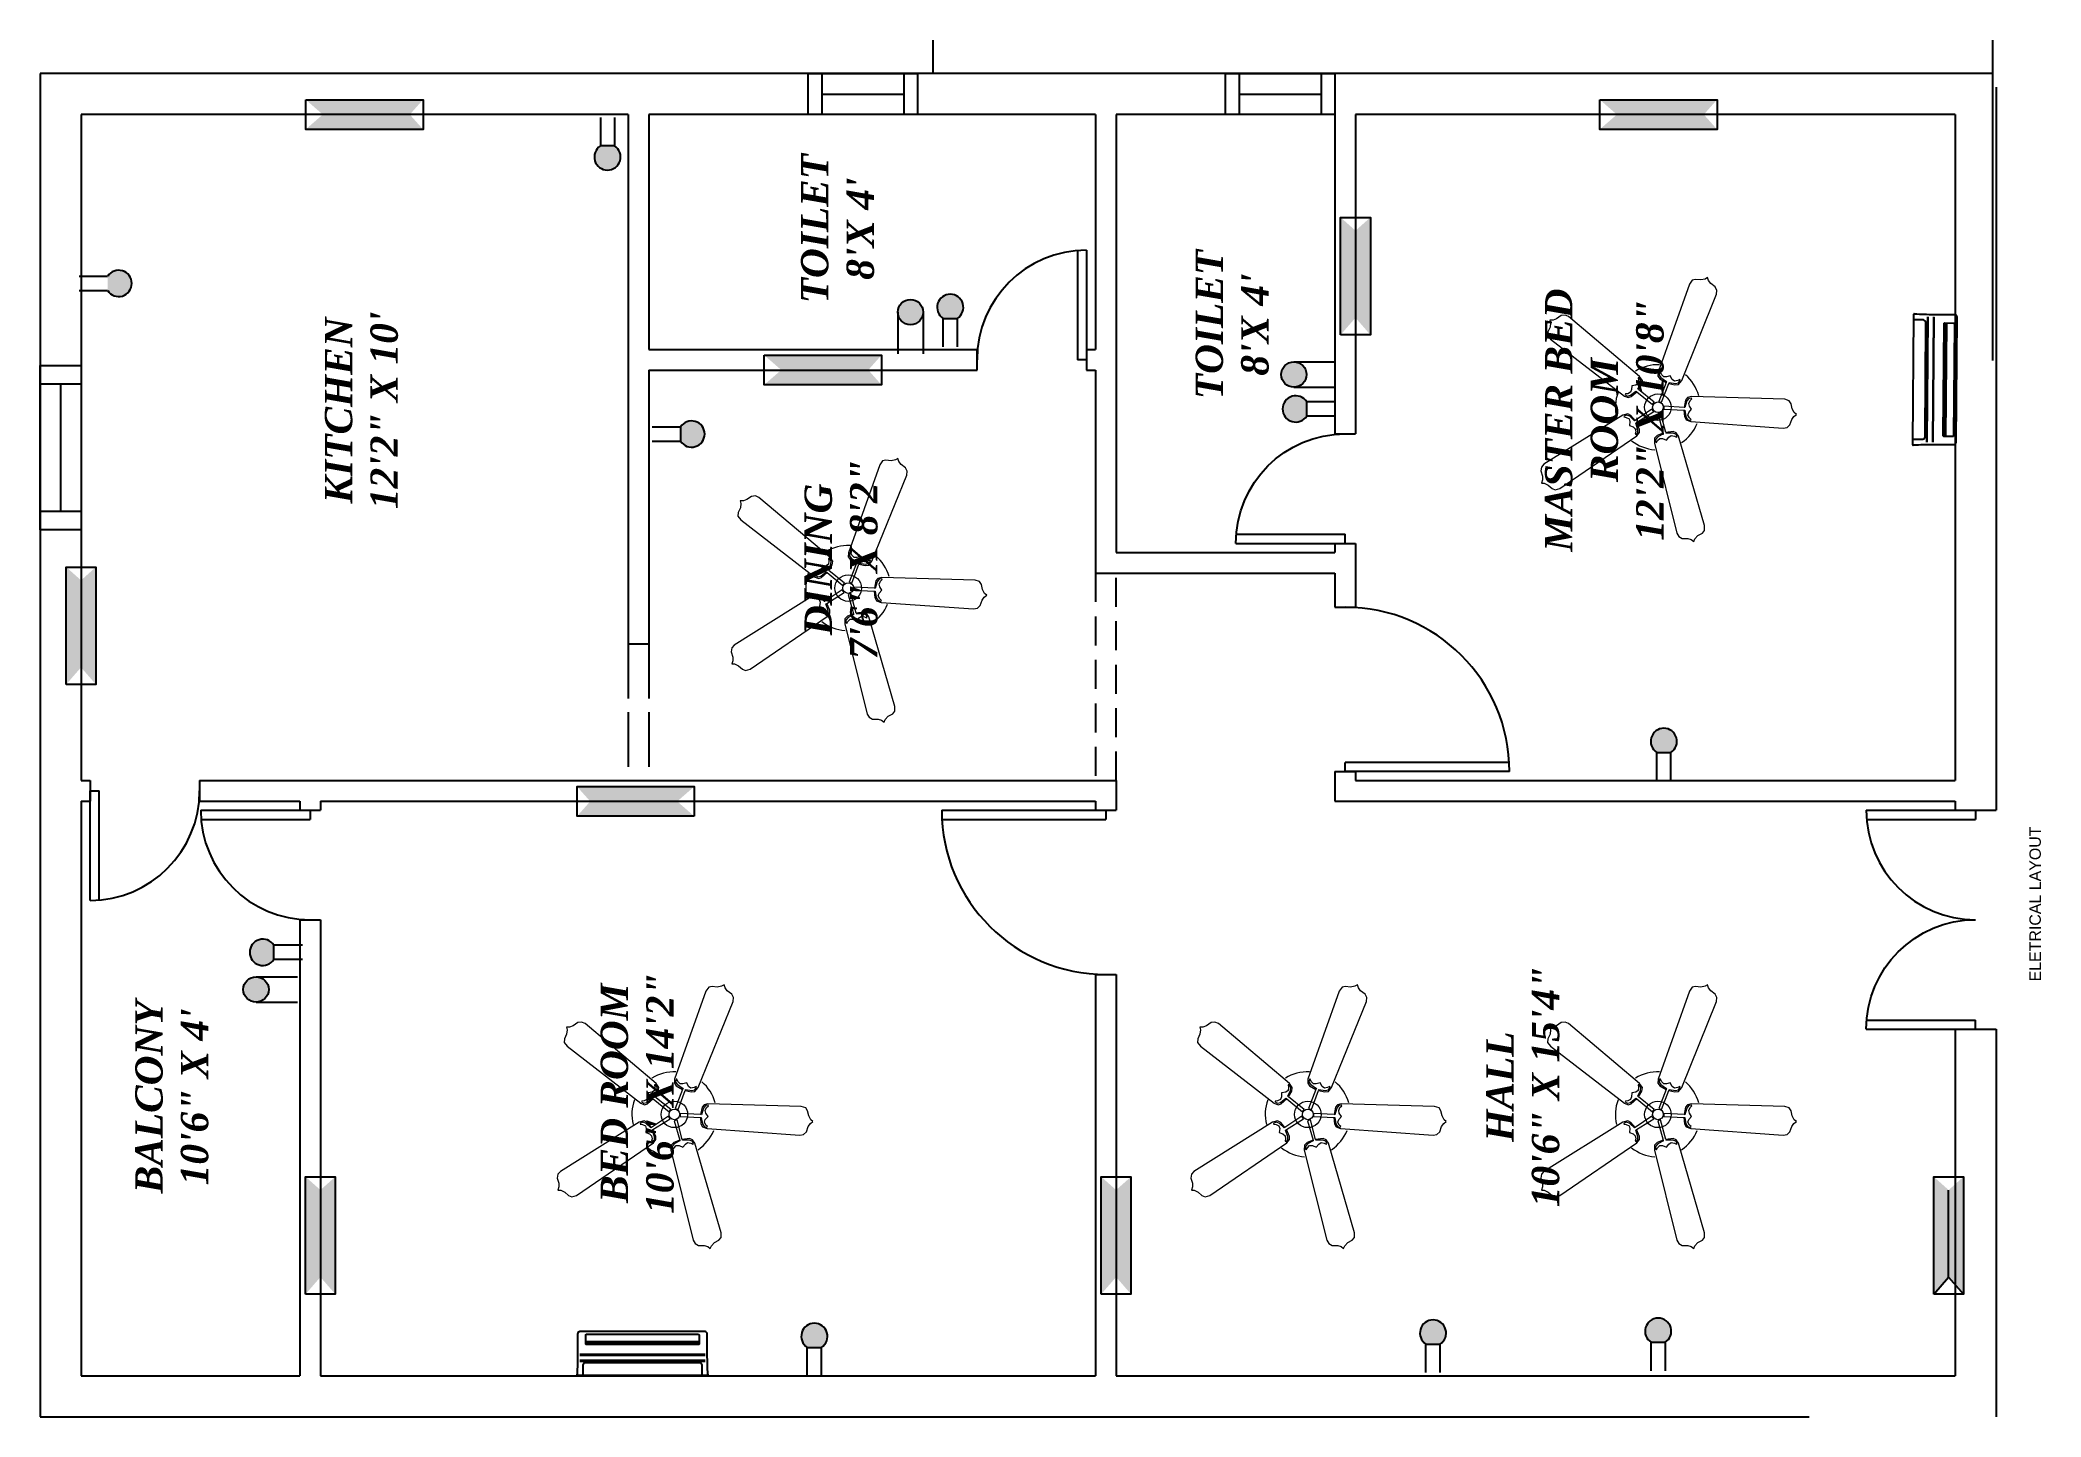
# Model space of a CAD drawing. Header units: millimetres. Extents: x 1844 to 6682, y 1234 to 4565.
# Drawn here: x 5545.4 to 5984.2, y 1262.9 to 1564.7 of the extents above; entities that cross this region are included whole.
import ezdxf

# ---------------------------------------------------------------- set-up
doc = ezdxf.new("R2010")
doc.units = ezdxf.units.MM
doc.linetypes.add('CURTAIN WALL', pattern=[15, 12, -3])
doc.linetypes.add('ELE_WIRE', pattern=[9.525, 6.35, -3.175])
doc.layers.add('2 DIMENSION', color=7, linetype='Continuous', true_color=0xb50810)
for name, color, linetype in [('5 TEXT', 252, 'Continuous'), ('6 WALL', 252, 'Continuous'), ('CIV_DOOR', 2, 'Continuous'), ('CIV_WINDOW', 3, 'Continuous')]:
    doc.layers.add(name, color=color, linetype=linetype)
doc.layers.add('www.cadblocksfree.com', color=7, linetype='Continuous', lineweight=9)
doc.styles.add('MUDASSIR', font='ANTQUABI.TTF', dxfattribs={"height": 18})
doc.styles.get("Standard").update_dxf_attribs({"font": 'arial.ttf'})

msp = doc.modelspace()

# ---------------------------------------------------------------- texts
at = {"insert": (5981.67, 1358.34), "char_height": 2.5, "attachment_point": 1, "rotation": 90}
msp.add_mtext_dynamic_manual_height_columns('ELETRICAL LAYOUT', width=187.077, gutter_width=12.5, heights=[0], dxfattribs=at)
at = {"layer": '5 TEXT', "char_height": 6, "attachment_point": 1, "rotation": 90, "style": 'MUDASSIR'}
for s, insert in [("\\pxqc;{\\fTimes New Roman|b1|i1|c0|p18;TOILET\\P8'X 4'}", (5712.26, 1490.42)), ("\\pxqc;{\\fTimes New Roman|b1|i1|c0|p18;TOILET\\P8'X 4'}", (5798.8, 1469.4)), ('\\pxqc;{\\fTimes New Roman|b1|i1|c0|p18;MASTER BED ROOM\\P12\'2" X 10\'8"}', (5875.43, 1448.46)), ('\\pxqc;{\\fTimes New Roman|b1|i1|c0|p18;KITCHEN\\P12\'2" X 10\'}', (5607.84, 1450.59)), ('\\pxqc;{\\fTimes New Roman|b1|i1|c0|p18;DINING\\P7\'6" X 8\'2"}', (5713.03, 1417.93)), ('\\pxqc;{\\fTimes New Roman|b1|i1|c0|p18;HALL\\P10\'6" X 15\'4"}', (5862.54, 1302.36)), ('\\pxqc;{\\fTimes New Roman|b1|i1|c0|p18;BED ROOM\\P10\'6" X 14\'2"}', (5668.32, 1300.9)), ('\\pxqc;{\\fTimes New Roman|b1|i1|c0|p18;BALCONY\\P10\'6" X 4\'}', (5566.26, 1300.11))]:
    msp.add_mtext_dynamic_manual_height_columns(s, width=65.8519, gutter_width=45, heights=[0], dxfattribs=dict(at, insert=insert))

# ---------------------------------------------------------------- blocks, each defined once
blk = doc.blocks.new('D1')
at = {"layer": 'CIV_DOOR'}
for p, q in [((-2, 0), (-2, -24)), ((0, 0), (0, -24)), ((0, -24), (-2, -24))]:
    blk.add_line(p, q, dxfattribs=at)
blk.add_arc((0, -24), 24, 90, 180, dxfattribs=at)
blk = doc.blocks.new('D2')
at = {"layer": 'CIV_DOOR'}
for p, q in [((-2, 0), (-2, -36)), ((0, 0), (0, -36)), ((0, -36), (-2, -36))]:
    blk.add_line(p, q, dxfattribs=at)
blk.add_arc((0, -36), 36, 90, 180, dxfattribs=at)
blk = doc.blocks.new('W2')
at = {"layer": 'CIV_WINDOW'}
for p, q in [((-4.5, 18), (4.5, 18)), ((-4.5, -18), (-4.5, 18)), ((4.5, 18), (4.5, -18)), ((-4.5, 14), (4.5, 14)), ((0, 14), (0, -14)), ((4.5, -14), (-4.5, -14)), ((4.5, -18), (-4.5, -18))]:
    blk.add_line(p, q, dxfattribs=at)
blk = doc.blocks.new('V1')
at = {"layer": 'CIV_WINDOW'}
for p, q in [((-4.5, 12), (4.5, 12)), ((-4.5, -12), (-4.5, 12)), ((4.5, 9), (-4.5, 9)), ((0, 9), (0, -9)), ((4.5, 12), (4.5, -12)), ((4.5, -9), (-4.5, -9)), ((4.5, -12), (-4.5, -12))]:
    blk.add_line(p, q, dxfattribs=at)
blk = doc.blocks.new('A$C62305F1E')
at = {"layer": 'www.cadblocksfree.com', "linetype": 'ByBlock'}
for p, q in [((318, 1471), (310, 1452)), ((310, 1452), (319, 1424)), ((339, 1494), (318, 1471)), ((350, 1518), (339, 1494)), ((351, 1535), (350, 1518)), ((370, 1529), (351, 1535)), ((392, 1529), (370, 1529)), ((424, 1539), (392, 1529)), ((447, 1535), (424, 1539)), ((464, 1520), (447, 1535)), ((760, 1046), (464, 1520)), ((1217, 1480), (874, 1036)), ((1240, 1498), (1217, 1480)), ((1261, 1496), (1240, 1498)), ((1290, 1483), (1261, 1496)), ((1315, 1480), (1290, 1483)), ((1332, 1484), (1315, 1480)), ((1332, 1465), (1332, 1484)), ((1339, 1444), (1332, 1465)), ((319, 1424), (636, 960)), ((993, 944), (1353, 1372)), ((1359, 1416), (1339, 1444)), ((1353, 1372), (1362, 1393)), ((1362, 1393), (1359, 1416)), ((645, 971), (643, 967)), ((643, 967), (654, 954)), ((659, 968), (645, 971)), ((678, 971), (659, 968)), ((672, 954), (712, 968)), ((689, 984), (678, 971)), ((697, 1006), (689, 984)), ((722, 1003), (697, 1006)), ((712, 968), (713, 964)), ((738, 1008), (722, 1003)), ((726, 976), (753, 1004)), ((727, 974), (726, 976)), ((728, 972), (758, 997)), ((796, 870), (728, 972)), ((746, 1025), (738, 1008)), ((749, 1040), (746, 1025)), ((754, 1038), (749, 1040)), ((753, 1004), (760, 1022)), ((760, 1022), (754, 1038)), ((758, 997), (768, 1016)), ((768, 1016), (760, 1046)), ((874, 1036), (865, 1013)), ((865, 1013), (871, 995)), ((871, 995), (900, 961)), ((882, 1031), (874, 1017)), ((874, 1017), (879, 999)), ((879, 999), (904, 966)), ((887, 1030), (882, 1031)), ((888, 1016), (887, 1030)), ((897, 999), (888, 1016)), ((913, 993), (897, 999)), ((904, 966), (902, 963)), ((936, 992), (913, 993)), ((941, 967), (936, 992)), ((951, 953), (941, 967)), ((591, 855), (49, 720)), ((622, 854), (591, 855)), ((597, 847), (594, 843)), ((614, 848), (597, 847)), ((629, 835), (614, 848)), ((637, 838), (622, 854)), ((636, 960), (655, 945)), ((654, 954), (672, 954)), ((655, 945), (674, 945)), ((674, 945), (715, 963)), ((715, 963), (781, 859)), ((781, 859), (796, 870)), ((900, 961), (823, 866)), ((823, 866), (837, 856)), ((837, 856), (913, 951)), ((913, 951), (946, 931)), ((915, 953), (917, 955)), ((917, 955), (951, 938)), ((946, 931), (968, 927)), ((970, 951), (951, 953)), ((951, 938), (971, 937)), ((968, 927), (993, 944)), ((984, 953), (970, 951)), ((971, 937), (984, 947)), ((984, 947), (984, 953)), ((594, 843), (606, 836)), ((606, 836), (620, 823)), ((620, 806), (610, 783)), ((610, 783), (628, 768)), ((620, 823), (620, 806)), ((634, 735), (627, 723)), ((628, 768), (637, 754)), ((647, 801), (629, 835)), ((630, 719), (645, 726)), ((637, 754), (634, 735)), ((634, 710), (654, 724)), ((652, 802), (637, 838)), ((645, 726), (652, 744)), ((650, 802), (647, 801)), ((651, 785), (654, 786)), ((652, 744), (651, 785)), ((769, 835), (652, 802)), ((654, 724), (661, 742)), ((656, 787), (775, 818)), ((661, 742), (656, 787)), ((775, 818), (769, 835)), ((795, 799), (789, 677)), ((813, 799), (795, 799)), ((806, 676), (813, 799)), ((842, 829), (837, 812)), ((837, 812), (951, 769)), ((957, 785), (842, 829)), ((951, 769), (942, 732)), ((942, 732), (945, 710)), ((956, 767), (950, 729)), ((950, 729), (955, 710)), ((953, 768), (956, 767)), ((979, 823), (957, 785)), ((962, 782), (959, 784)), ((986, 816), (962, 782)), ((965, 734), (974, 748)), ((968, 715), (965, 734)), ((974, 748), (997, 760)), ((995, 834), (979, 823)), ((1001, 827), (986, 816)), ((991, 799), (1005, 813)), ((991, 783), (991, 799)), ((997, 760), (991, 783)), ((1019, 833), (995, 834)), ((1018, 824), (1001, 827)), ((1005, 813), (1018, 819)), ((1018, 819), (1018, 824)), ((1548, 644), (1019, 833)), ((11, 633), (0, 618)), ((0, 618), (16, 611)), ((18, 654), (11, 633)), ((16, 611), (35, 593)), ((29, 708), (18, 688)), ((18, 688), (18, 654)), ((49, 720), (29, 708)), ((95, 553), (634, 710)), ((627, 723), (630, 719)), ((721, 636), (681, 79)), ((731, 664), (721, 636)), ((734, 655), (729, 639)), ((729, 639), (733, 634)), ((751, 674), (731, 664)), ((733, 634), (743, 644)), ((751, 665), (734, 655)), ((743, 644), (760, 653)), ((789, 677), (751, 674)), ((789, 672), (751, 665)), ((760, 653), (776, 648)), ((776, 648), (795, 631)), ((789, 675), (789, 672)), ((795, 631), (814, 644)), ((805, 671), (806, 674)), ((845, 659), (805, 671)), ((850, 667), (806, 676)), ((814, 644), (830, 648)), ((830, 648), (848, 640)), ((860, 647), (845, 659)), ((848, 640), (858, 629)), ((865, 655), (850, 667)), ((855, 70), (871, 632)), ((858, 629), (862, 631)), ((862, 631), (860, 647)), ((871, 632), (865, 655)), ((945, 710), (969, 691)), ((955, 710), (969, 700)), ((974, 702), (968, 715)), ((969, 700), (974, 702)), ((969, 691), (1487, 481)), ((1572, 627), (1548, 644)), ((1576, 607), (1572, 627)), ((1573, 576), (1576, 607)), ((35, 593), (50, 566)), ((50, 566), (66, 553)), ((66, 553), (95, 553)), ((1510, 479), (1531, 489)), ((1531, 489), (1551, 516)), ((1551, 516), (1569, 529)), ((1569, 529), (1587, 535)), ((1578, 550), (1573, 576)), ((1587, 535), (1578, 550)), ((1487, 481), (1510, 479)), ((681, 79), (686, 56)), ((686, 56), (702, 39)), ((702, 39), (734, 28)), ((734, 28), (752, 15)), ((752, 15), (764, 0)), ((764, 0), (775, 13)), ((775, 13), (798, 25)), ((798, 25), (828, 32)), ((828, 32), (846, 43)), ((846, 43), (855, 70))]:
    blk.add_line(p, q, dxfattribs=at)
for radius in [80, 32]:
    blk.add_circle((807, 834), radius, dxfattribs=at)
for start, end in [(69.8249, 103.765), (141.8249, 175.765), (357.8249, 31.765), (213.8249, 247.765), (285.8249, 319.765)]:
    blk.add_arc((807, 834), 256, start, end, dxfattribs=at)

# ---------------------------------------------------------------- hatches: boundary and pattern name
at = {"true_color": 0xf8d731}
h = msp.add_hatch(color=40, dxfattribs=at)
h.dxf.hatch_style = 1
h.paths.add_polyline_path([(5629.37, 1551.63), (5603.65, 1551.63), (5607.39, 1548.37), (5626.47, 1548.37)])
h.paths.add_polyline_path([(5626.47, 1548.37), (5607.39, 1548.37), (5603.65, 1545.12), (5629.37, 1545.12)])
h = msp.add_hatch(color=40, dxfattribs=at)
h.dxf.hatch_style = 1
h.paths.add_polyline_path([(5913.16, 1551.63), (5887.44, 1551.63), (5891.19, 1548.37), (5910.26, 1548.37)])
h.paths.add_polyline_path([(5910.26, 1548.37), (5891.19, 1548.37), (5887.44, 1545.12), (5913.16, 1545.12)])
at = {"true_color": 0x991b1e}
h = msp.add_hatch(color=244, dxfattribs=at)
h.dxf.hatch_style = 1
h.paths.add_polyline_path([(5671.38, 1541.48), (5668.26, 1541.48, 3.400003)])
at = {"true_color": 0xf8d731}
h = msp.add_hatch(color=40, dxfattribs=at)
h.dxf.hatch_style = 1
h.paths.add_polyline_path([(5830.61, 1525.81), (5830.61, 1500.09), (5833.87, 1503.83), (5833.87, 1522.91)])
h.paths.add_polyline_path([(5833.87, 1522.91), (5833.87, 1503.83), (5837.13, 1500.09), (5837.13, 1525.81)])
at = {"true_color": 0x991b1e}
h = msp.add_hatch(color=244, dxfattribs=at)
h.dxf.hatch_style = 1
h.paths.add_polyline_path([(5560.2, 1512.91), (5560.2, 1509.79, 3.400003)])
at = {"true_color": 0xf8d731}
h = msp.add_hatch(color=40, dxfattribs=at)
h.dxf.hatch_style = 1
h.paths.add_polyline_path([(5733.48, 1505.06, 1), (5739.05, 1505.06, 1)])
at = {"true_color": 0x991b1e}
h = msp.add_hatch(color=244, dxfattribs=at)
h.dxf.hatch_style = 1
h.paths.add_polyline_path([(5743.43, 1503.68), (5746.55, 1503.68, 3.400003)])
at = {"true_color": 0xf8d731}
h = msp.add_hatch(color=40, dxfattribs=at)
h.dxf.hatch_style = 1
h.paths.add_polyline_path([(5729.91, 1495.63), (5704.19, 1495.63), (5707.94, 1492.37), (5727.01, 1492.37)])
h.paths.add_polyline_path([(5727.01, 1492.37), (5707.94, 1492.37), (5704.19, 1489.12), (5729.91, 1489.12)])
h = msp.add_hatch(color=40, dxfattribs=at)
h.dxf.hatch_style = 1
h.paths.add_polyline_path([(5823.15, 1491.37, 1), (5817.58, 1491.37, 1)])
at = {"true_color": 0x991b1e}
h = msp.add_hatch(color=244, dxfattribs=at)
h.dxf.hatch_style = 1
h.paths.add_polyline_path([(5823.18, 1482.28), (5823.18, 1485.4, 3.400003)])
h = msp.add_hatch(color=244, dxfattribs=at)
h.dxf.hatch_style = 1
h.paths.add_polyline_path([(5685.83, 1479.89), (5685.83, 1476.77, 3.400003)])
at = {"true_color": 0xf8d731}
h = msp.add_hatch(color=40, dxfattribs=at)
h.dxf.hatch_style = 1
h.paths.add_polyline_path([(5551.11, 1449.17), (5551.11, 1423.45), (5554.37, 1427.19), (5554.37, 1446.27)])
h.paths.add_polyline_path([(5554.37, 1446.27), (5554.37, 1427.19), (5557.63, 1423.45), (5557.63, 1449.17)])
at = {"true_color": 0x991b1e}
h = msp.add_hatch(color=244, dxfattribs=at)
h.dxf.hatch_style = 1
h.paths.add_polyline_path([(5899.93, 1408.54), (5903.05, 1408.54, 3.400003)])
at = {"true_color": 0xf8d731}
h = msp.add_hatch(color=40, dxfattribs=at)
h.dxf.hatch_style = 1
h.paths.add_polyline_path([(5663.14, 1394.55), (5688.86, 1394.55), (5685.11, 1397.81), (5666.04, 1397.81)])
h.paths.add_polyline_path([(5666.04, 1397.81), (5685.11, 1397.81), (5688.86, 1401.06), (5663.14, 1401.06)])
at = {"true_color": 0x991b1e}
h = msp.add_hatch(color=244, dxfattribs=at)
h.dxf.hatch_style = 1
h.paths.add_polyline_path([(5596.66, 1363.17), (5596.66, 1366.29, 3.400003)])
at = {"true_color": 0xf8d731}
h = msp.add_hatch(color=40, dxfattribs=at)
h.dxf.hatch_style = 1
h.paths.add_polyline_path([(5595.52, 1356.58, 1), (5589.95, 1356.58, 1)])
h = msp.add_hatch(color=40, dxfattribs=at)
h.dxf.hatch_style = 1
h.paths.add_polyline_path([(5603.61, 1315.52), (5603.61, 1289.8), (5606.87, 1293.54), (5606.87, 1312.62)])
h.paths.add_polyline_path([(5606.87, 1312.62), (5606.87, 1293.54), (5610.13, 1289.8), (5610.13, 1315.52)])
h = msp.add_hatch(color=40, dxfattribs=at)
h.dxf.hatch_style = 1
h.paths.add_polyline_path([(5778.11, 1315.52), (5778.11, 1289.8), (5781.37, 1293.54), (5781.37, 1312.62)])
h.paths.add_polyline_path([(5781.37, 1312.62), (5781.37, 1293.54), (5784.63, 1289.8), (5784.63, 1315.52)])
h = msp.add_hatch(color=40, dxfattribs=at)
h.dxf.hatch_style = 1
h.paths.add_polyline_path([(5960.69, 1315.52), (5960.69, 1289.8), (5963.95, 1293.54), (5963.95, 1312.62)])
h.paths.add_polyline_path([(5963.95, 1312.62), (5963.95, 1293.54), (5967.21, 1289.8), (5967.21, 1315.52)])
at = {"true_color": 0x991b1e}
h = msp.add_hatch(color=244, dxfattribs=at)
h.dxf.hatch_style = 1
h.paths.add_polyline_path([(5713.64, 1278.12), (5716.76, 1278.12, 3.400003)])
h = msp.add_hatch(color=244, dxfattribs=at)
h.dxf.hatch_style = 1
h.paths.add_polyline_path([(5849.32, 1278.83), (5852.44, 1278.83, 3.400003)])
h = msp.add_hatch(color=244, dxfattribs=at)
h.dxf.hatch_style = 1
h.paths.add_polyline_path([(5898.69, 1279.24), (5901.82, 1279.24, 3.400003)])

# ---------------------------------------------------------------- linework, layer by layer
for p, q in [((5741.28, 1557.37), (5741.28, 1564.7)), ((5973.55, 1564.7), (5973.55, 1494.43)), ((5668.26, 1547.73), (5668.26, 1541.48)), ((5671.38, 1547.73), (5671.38, 1541.48)), ((5668.26, 1541.48), (5668.26, 1541.48)), ((5671.38, 1541.48), (5668.26, 1541.48)), ((5671.38, 1541.48), (5671.38, 1541.48)), ((5553.96, 1512.91), (5560.2, 1512.91)), ((5553.96, 1509.79), (5560.2, 1509.79)), ((5557.04, 1512.91), (5557.04, 1512.91)), ((5557.04, 1509.79), (5557.04, 1509.79)), ((5733.48, 1505.06), (5733.48, 1495.95)), ((5739.05, 1505.06), (5739.05, 1495.95)), ((5743.43, 1497.44), (5743.43, 1503.68)), ((5743.43, 1503.68), (5743.43, 1503.68)), ((5743.43, 1503.68), (5746.55, 1503.68)), ((5746.55, 1497.44), (5746.55, 1503.68)), ((5746.55, 1503.68), (5746.55, 1503.68)), ((5820.36, 1494.15), (5829.47, 1494.15)), ((5820.36, 1488.59), (5829.47, 1488.59)), ((5829.43, 1485.4), (5823.18, 1485.4)), ((5823.18, 1485.4), (5823.18, 1485.4)), ((5823.18, 1482.28), (5823.18, 1485.4)), ((5679.59, 1479.89), (5685.83, 1479.89)), ((5685.83, 1479.89), (5685.83, 1479.89)), ((5685.83, 1479.89), (5685.83, 1476.77)), ((5829.43, 1482.28), (5823.18, 1482.28)), ((5823.18, 1482.28), (5823.18, 1482.28)), ((5679.59, 1476.77), (5685.83, 1476.77)), ((5685.83, 1476.77), (5685.83, 1476.77)), ((5899.93, 1402.29), (5899.93, 1408.54)), ((5899.93, 1408.54), (5899.93, 1408.54)), ((5899.93, 1408.54), (5903.05, 1408.54)), ((5903.05, 1402.29), (5903.05, 1408.54)), ((5903.05, 1408.54), (5903.05, 1408.54)), ((5602.91, 1366.29), (5596.66, 1366.29)), ((5596.66, 1366.29), (5596.66, 1366.29)), ((5596.66, 1363.17), (5596.66, 1366.29)), ((5602.91, 1363.17), (5596.66, 1363.17)), ((5596.66, 1363.17), (5596.66, 1363.17)), ((5592.74, 1359.36), (5601.84, 1359.36)), ((5592.74, 1353.79), (5601.84, 1353.79)), ((5963.95, 1293.54), (5963.95, 1312.62)), ((5960.69, 1289.8), (5963.95, 1293.54)), ((5963.95, 1293.54), (5967.21, 1289.8)), ((5713.64, 1271.87), (5713.64, 1278.12)), ((5713.64, 1278.12), (5713.64, 1278.12)), ((5713.64, 1278.12), (5716.76, 1278.12)), ((5716.76, 1271.87), (5716.76, 1278.12)), ((5716.76, 1278.12), (5716.76, 1278.12)), ((5849.32, 1272.59), (5849.32, 1278.83)), ((5849.32, 1278.83), (5849.32, 1278.83)), ((5849.32, 1278.83), (5852.44, 1278.83)), ((5852.44, 1272.59), (5852.44, 1278.83)), ((5852.44, 1278.83), (5852.44, 1278.83)), ((5898.69, 1273), (5898.69, 1279.24)), ((5898.69, 1279.24), (5898.69, 1279.24)), ((5898.69, 1279.24), (5901.82, 1279.24)), ((5901.82, 1273), (5901.82, 1279.24)), ((5901.82, 1279.24), (5901.82, 1279.24))]:
    msp.add_line(p, q)
for points in [[(5603.65, 1551.63), (5629.37, 1551.63), (5629.37, 1545.12), (5603.65, 1545.12)], [(5887.44, 1551.63), (5913.16, 1551.63), (5913.16, 1545.12), (5887.44, 1545.12)], [(5830.61, 1500.09), (5830.61, 1525.81), (5837.13, 1525.81), (5837.13, 1500.09)], [(5704.19, 1495.63), (5729.91, 1495.63), (5729.91, 1489.12), (5704.19, 1489.12)], [(5551.11, 1423.45), (5551.11, 1449.17), (5557.63, 1449.17), (5557.63, 1423.45)], [(5688.86, 1394.55), (5663.14, 1394.55), (5663.14, 1401.06), (5688.86, 1401.06)], [(5603.61, 1289.8), (5603.61, 1315.52), (5610.13, 1315.52), (5610.13, 1289.8)], [(5778.11, 1289.8), (5778.11, 1315.52), (5784.63, 1315.52), (5784.63, 1289.8)], [(5960.69, 1289.8), (5960.69, 1315.52), (5967.21, 1315.52), (5967.21, 1289.8)]]:
    msp.add_lwpolyline(points, close=True)
for centre in [(5736.27, 1505.06), (5820.36, 1491.37), (5592.74, 1356.58)]:
    msp.add_circle(centre, 2.78)
for centre, start, end in [((5669.82, 1539.06), 122.7791, 57.2209), ((5562.63, 1511.35), 212.7791, 147.2209), ((5744.99, 1506.11), 302.7791, 237.2209), ((5820.76, 1483.84), 32.7791, 327.2209), ((5688.26, 1478.33), 212.7791, 147.2209), ((5901.49, 1410.96), 302.7791, 237.2209), ((5594.24, 1364.73), 32.7791, 327.2209), ((5715.2, 1280.54), 302.7791, 237.2209), ((5850.88, 1281.26), 302.7791, 237.2209), ((5900.25, 1281.67), 302.7791, 237.2209)]:
    msp.add_arc(centre, 2.88, start, end)
at = {"layer": '2 DIMENSION'}
for points in [[(5956.34, 1504.68, 0.137024), (5956.23, 1504.33), (5956.22, 1504.19), (5956.02, 1476.4, 0.117354), (5956.13, 1475.9), (5956.19, 1475.9), (5956.26, 1475.94, -0.016774), (5960.51, 1476.04), (5965.07, 1476.01, 0.375381), (5965.62, 1476.5), (5965.82, 1503.94, 0.38671), (5965.28, 1504.44), (5960.72, 1504.48, -0.01697), (5956.48, 1504.64), (5956.4, 1504.68), (5956.34, 1504.68)], [(5956.03, 1477.23), (5958.27, 1477.21, 0.375718), (5958.8, 1477.96), (5958.98, 1502.58, 0.381755), (5958.46, 1503.35), (5956.22, 1503.35)], [(5663.11, 1272.12, 0.137024), (5663.46, 1272.01), (5663.6, 1272.01), (5691.39, 1272.01, 0.117354), (5691.89, 1272.12), (5691.89, 1272.18), (5691.85, 1272.25, -0.016774), (5691.72, 1276.5), (5691.71, 1281.06, 0.375381), (5691.22, 1281.6), (5663.78, 1281.6, 0.38671), (5663.28, 1281.07), (5663.28, 1276.5, -0.01697), (5663.15, 1272.26), (5663.11, 1272.18), (5663.11, 1272.12)], [(5690.56, 1272.01), (5690.56, 1274.25, 0.375718), (5689.81, 1274.77), (5665.18, 1274.77, 0.381755), (5664.43, 1274.25), (5664.44, 1272.01)]]:
    msp.add_lwpolyline(points, format="xyb", dxfattribs=at)
for points in [[(5959.3, 1504.02), (5959.1, 1476.52)], [(5959.23, 1476.53), (5959.43, 1504.02)], [(5960.62, 1503.99), (5960.42, 1476.54)], [(5960.55, 1476.54), (5960.75, 1503.98)], [(5963.07, 1477.8), (5963.25, 1502.68)], [(5963.34, 1477.8), (5963.52, 1502.68)], [(5689.94, 1279.32), (5665.06, 1279.32)], [(5689.94, 1279.05), (5665.06, 1279.05)], [(5663.74, 1275.09), (5691.24, 1275.09)], [(5691.24, 1275.22), (5663.75, 1275.22)], [(5691.22, 1276.53), (5663.77, 1276.53)], [(5663.77, 1276.4), (5691.22, 1276.4)]]:
    msp.add_lwpolyline(points, dxfattribs=at)
for points in [[(5962.77, 1477.98), (5962.95, 1502.51, -0.414214), (5963.12, 1502.68), (5965.02, 1502.67, -0.414214), (5965.2, 1502.49), (5965.02, 1477.96, -0.414214), (5964.84, 1477.79), (5962.94, 1477.8, -0.414214)], [(5689.76, 1278.74), (5665.23, 1278.74, -0.414214), (5665.06, 1278.92), (5665.06, 1280.82, -0.414214), (5665.23, 1280.99), (5689.76, 1280.99, -0.414214), (5689.94, 1280.82), (5689.94, 1278.92, -0.414214)]]:
    msp.add_lwpolyline(points, format="xyb", close=True, dxfattribs=at)
at = {"layer": '6 WALL'}
for p, q in [((5973.55, 1557.37), (5545.37, 1557.37)), ((5545.37, 1557.37), (5545.37, 1262.87)), ((5974.37, 1554.37), (5974.37, 1395.87)), ((5674.37, 1548.37), (5554.37, 1548.37)), ((5554.37, 1548.37), (5554.37, 1402.37)), ((5674.37, 1548.37), (5674.37, 1432.37)), ((5776.87, 1548.37), (5678.87, 1548.37)), ((5678.87, 1548.37), (5678.87, 1496.87)), ((5776.87, 1548.37), (5776.87, 1496.87)), ((5829.37, 1548.37), (5781.37, 1548.37)), ((5781.37, 1548.37), (5781.37, 1452.37)), ((5829.37, 1548.37), (5829.37, 1478.37)), ((5965.37, 1548.37), (5833.87, 1548.37)), ((5833.87, 1548.37), (5833.87, 1478.37)), ((5965.37, 1548.37), (5965.37, 1402.37)), ((5678.87, 1496.87), (5750.87, 1496.87)), ((5750.87, 1492.37), (5750.87, 1496.87)), ((5774.87, 1496.87), (5776.87, 1496.87)), ((5774.87, 1496.87), (5774.87, 1492.37)), ((5678.87, 1492.37), (5750.87, 1492.37)), ((5678.87, 1492.37), (5678.87, 1432.37)), ((5774.87, 1492.37), (5776.87, 1492.37)), ((5776.87, 1492.37), (5776.87, 1447.87)), ((5829.37, 1478.37), (5833.87, 1478.37)), ((5829.37, 1454.37), (5833.87, 1454.37)), ((5829.37, 1454.37), (5829.37, 1452.37)), ((5833.87, 1454.37), (5833.87, 1440.37)), ((5781.37, 1452.37), (5829.37, 1452.37)), ((5776.87, 1447.87), (5829.37, 1447.87)), ((5829.37, 1447.87), (5829.37, 1440.37)), ((5829.37, 1440.37), (5833.87, 1440.37)), ((5674.37, 1432.37), (5678.87, 1432.37)), ((5829.37, 1404.37), (5833.87, 1404.37)), ((5829.37, 1404.37), (5829.37, 1397.87)), ((5833.87, 1404.37), (5833.87, 1402.37)), ((5554.37, 1402.37), (5556.37, 1402.37)), ((5556.37, 1402.37), (5556.37, 1397.87)), ((5580.37, 1402.37), (5781.37, 1402.37)), ((5580.37, 1402.37), (5580.37, 1397.87)), ((5781.37, 1402.37), (5781.37, 1395.87)), ((5833.87, 1402.37), (5965.37, 1402.37)), ((5554.37, 1397.87), (5554.37, 1271.87)), ((5554.37, 1397.87), (5556.37, 1397.87)), ((5580.37, 1397.87), (5602.37, 1397.87)), ((5602.37, 1397.87), (5602.37, 1395.87)), ((5602.37, 1395.87), (5606.87, 1395.87)), ((5606.87, 1397.87), (5776.87, 1397.87)), ((5606.87, 1397.87), (5606.87, 1395.87)), ((5678.87, 1397.87), (5776.87, 1397.87)), ((5776.87, 1397.87), (5776.87, 1395.87)), ((5776.87, 1395.87), (5781.37, 1395.87)), ((5829.37, 1397.87), (5965.37, 1397.87)), ((5965.37, 1397.87), (5965.37, 1395.87)), ((5965.37, 1395.87), (5974.37, 1395.87)), ((5602.37, 1371.87), (5606.87, 1371.87)), ((5602.37, 1371.87), (5602.37, 1271.87)), ((5606.87, 1371.87), (5606.87, 1271.87)), ((5776.87, 1359.87), (5781.37, 1359.87)), ((5776.87, 1359.87), (5776.87, 1271.87)), ((5781.37, 1359.87), (5781.37, 1271.87)), ((5965.37, 1347.87), (5974.37, 1347.87)), ((5965.37, 1347.87), (5965.37, 1271.87)), ((5974.37, 1347.87), (5974.37, 1262.87)), ((5554.37, 1271.87), (5602.37, 1271.87)), ((5606.87, 1271.87), (5776.87, 1271.87)), ((5781.37, 1271.87), (5965.37, 1271.87)), ((5545.37, 1262.87), (5933.38, 1262.87)), ((5701.12, 1262.87), (5742.11, 1262.87))]:
    msp.add_line(p, q, dxfattribs=at)
at = {"layer": 'CIV_DOOR', "linetype": 'ELE_WIRE'}
for p, q in [((5776.87, 1447.87), (5776.87, 1402.37)), ((5781.37, 1402.37), (5781.37, 1447.87))]:
    msp.add_line(p, q, dxfattribs=at)
at = {"layer": 'CIV_DOOR', "linetype": 'CURTAIN WALL'}
for p, q in [((5674.37, 1432.37), (5674.37, 1402.37)), ((5678.87, 1432.37), (5678.87, 1402.37))]:
    msp.add_line(p, q, dxfattribs=at)

# ---------------------------------------------------------------- block references
at = {"layer": 'CIV_DOOR'}
msp.add_blockref('D1', (5774.87, 1518.62), dxfattribs=at)
at = {"layer": 'CIV_DOOR', "xscale": -1, "rotation": 90}
for p in [(5807.62, 1454.37), (5945.87, 1347.87)]:
    msp.add_blockref('D1', p, dxfattribs=at)
at = {"layer": 'CIV_DOOR'}
for name, p, rotation in [('D2', (5867.62, 1404.37), 270), ('D1', (5556.37, 1376.12), 180), ('D1', (5580.62, 1395.87), 90), ('D2', (5743.12, 1395.87), 90), ('D1', (5945.87, 1395.87), 90)]:
    msp.add_blockref(name, p, dxfattribs=dict(at, rotation=rotation))
at = {"layer": 'CIV_WINDOW', "rotation": 90}
for p in [(5725.82, 1552.87), (5817.37, 1552.87)]:
    msp.add_blockref('V1', p, dxfattribs=at)
at = {"layer": 'CIV_WINDOW'}
msp.add_blockref('W2', (5549.87, 1475.37), dxfattribs=at)
at = {"layer": 'www.cadblocksfree.com', "xscale": 0.03642219850645779, "yscale": 0.03642219850645779, "zscale": 0.03642219850645779, "rotation": 90}
for p in [(5930.57, 1454.81), (5752.99, 1415.18), (5714.87, 1299.81), (5853.78, 1299.81), (5930.57, 1299.81)]:
    msp.add_blockref('A$C62305F1E', p, dxfattribs=at)

msp.set_redraw_order([(e.dxf.handle, doc.entitydb.next_handle()) for e in msp.query("TEXT MTEXT ATTDEF DIMENSION ARC_DIMENSION")])  # texts and dimensions are drawn at this point

doc.saveas('drawing.dxf')
